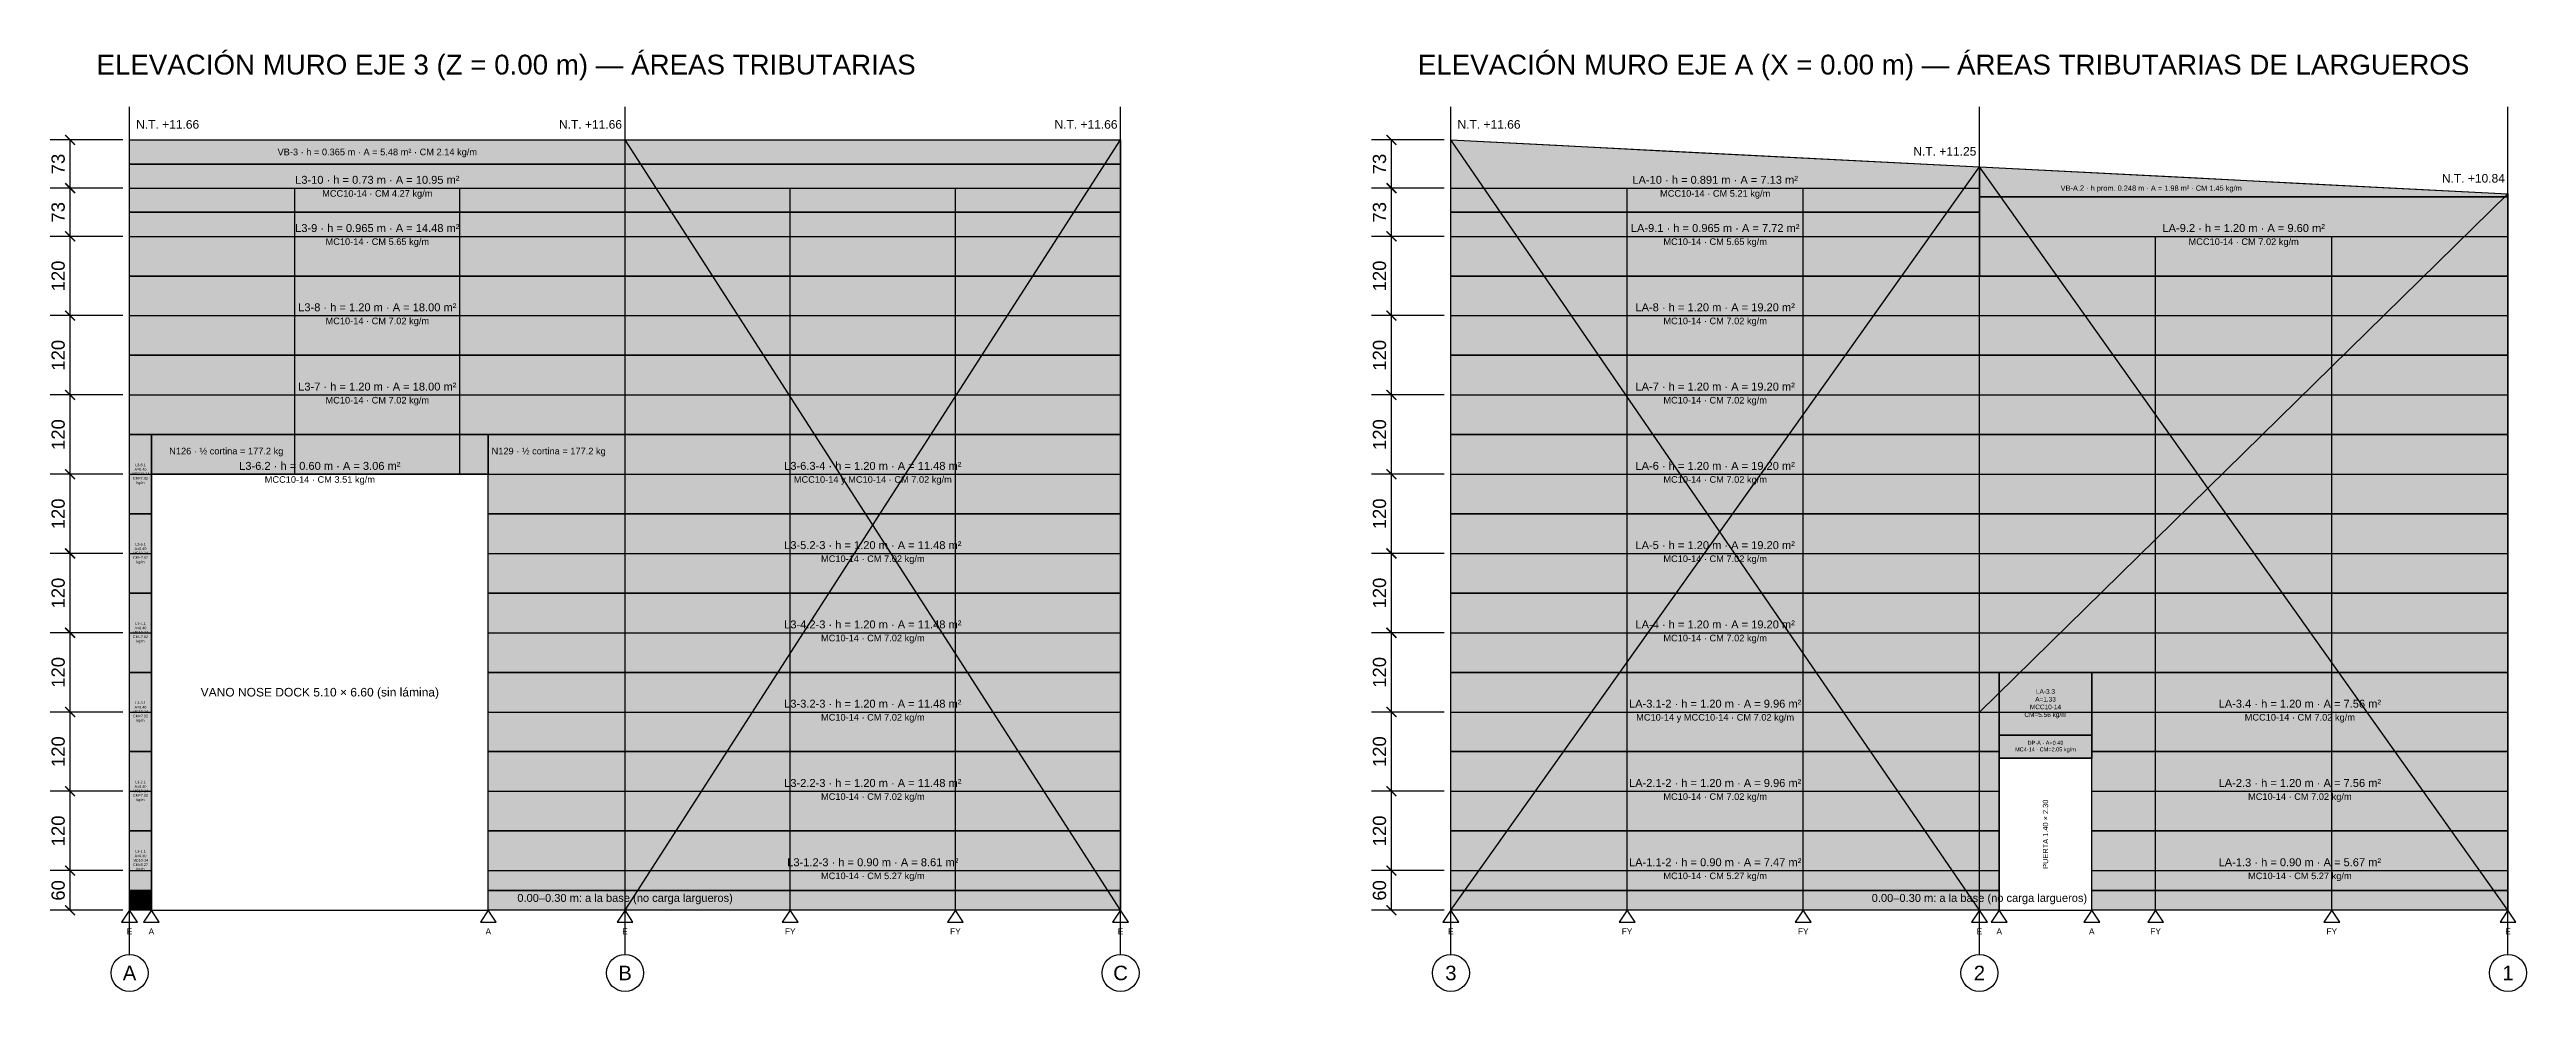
# Model space of a CAD drawing. Header units: metres. Extents: x -1.2 to 75.3, y -35.2 to 2.5.
# Drawn here: x -1.21 to 36.28, y -35.23 to -20.97 of the extents above; entities that cross this region are included whole.
import ezdxf
from ezdxf.enums import TextEntityAlignment as Align

# ---------------------------------------------------------------- set-up
doc = ezdxf.new("R2010")
doc.units = ezdxf.units.M
for name, color, linetype in [('APOYOS', 6, 'Continuous'), ('AT-MUROS', 130, 'Continuous'), ('AT-NO-CARGA', 9, 'Continuous'), ('AT-VIGAS', 30, 'Continuous'), ('COLUMNAS', 7, 'Continuous'), ('COTAS', 3, 'Continuous'), ('EJES', 8, 'Continuous'), ('JAMBAS', 6, 'Continuous'), ('MC10-14', 40, 'Continuous'), ('MC4-14', 30, 'Continuous'), ('MCC10-14', 5, 'Continuous'), ('MCE10-14', 3, 'Continuous'), ('MCE6-14', 30, 'Continuous'), ('PIPS7', 8, 'Continuous'), ('TENSORES', 1, 'Continuous'), ('TEXTO', 7, 'Continuous'), ('TEXTO-AT', 250, 'Continuous'), ('TITULOS', 2, 'Continuous'), ('VANOS', 8, 'Continuous')]:
    doc.layers.add(name, color=color, linetype=linetype)
doc.styles.add('ARIAL', font='arial.ttf')
doc.dimstyles.new('AT-CM', dxfattribs={"dimtxt": 0.2, "dimasz": 0.15, "dimexe": 0.3, "dimexo": 0.1, "dimgap": 0.08, "dimtad": 1, "dimdec": 0, "dimlfac": 100, "dimtxsty": 'ARIAL', "dimblk": 'ARCHTICK', "dimcen": 2.5, "dimazin": 3, "dimtfac": 1, "dimtmove": 0, "dimatfit": 3})

msp = doc.modelspace()

# ---------------------------------------------------------------- texts
at = {"layer": 'APOYOS', "style": 'ARIAL'}
for s, p in [('E', (0, -34.32)), ('A', (0.33, -34.32)), ('A', (5.43, -34.32)), ('E', (7.5, -34.32)), ('FY', (10, -34.32)), ('FY', (12.5, -34.32)), ('E', (15, -34.32)), ('E', (20, -34.32)), ('FY', (22.66667, -34.32)), ('FY', (25.33333, -34.32)), ('E', (28, -34.32)), ('A', (28.3, -34.32)), ('A', (29.7, -34.32)), ('FY', (30.6667, -34.32)), ('FY', (33.3333, -34.32)), ('E', (36, -34.32))]:
    msp.add_text(s, height=0.09, dxfattribs=at).set_placement(p, align=Align.MIDDLE_CENTER)
at = {"layer": 'EJES', "style": 'ARIAL'}
for s, p in [('A', (0, -34.95)), ('B', (7.5, -34.95)), ('C', (15, -34.95)), ('3', (20, -34.95)), ('2', (28, -34.95)), ('1', (36, -34.95))]:
    msp.add_text(s, height=0.22, dxfattribs=at).set_placement(p, align=Align.MIDDLE_CENTER)
at = {"layer": 'TEXTO', "style": 'ARIAL'}
for s, p in [('N.T. +11.66', (0.1, -22.17)), ('N.T. +11.66', (6.5, -22.17)), ('N.T. +11.66', (14, -22.17)), ('N.T. +11.66', (20.1, -22.17)), ('N.T. +11.25', (27, -22.578)), ('N.T. +10.84', (35, -22.986))]:
    msp.add_text(s, height=0.13, dxfattribs=at).set_placement(p)
at = {"layer": 'TEXTO-AT', "style": 'ARIAL'}
for s, height, p in [('VB-3 · h = 0.365 m · A = 5.48 m² · CM 2.14 kg/m', 0.1, (3.75, -22.5225)), ('VB-A.2 · h prom. 0.248 m · A = 1.98 m² · CM 1.45 kg/m', 0.08, (30.6, -23.07)), ('VANO NOSE DOCK 5.10 × 6.60 (sin lámina)', 0.13, (2.88, -30.7))]:
    msp.add_text(s, height=height, dxfattribs=at).set_placement(p, align=Align.MIDDLE_CENTER)
for s, p in [('L3-10 · h = 0.73 m · A = 10.95 m²', (3.75, -23.04)), ('LA-10 · h = 0.891 m · A = 7.13 m²', (24, -23.04)), ('L3-9 · h = 0.965 m · A = 14.48 m²', (3.75, -23.77)), ('LA-9.1 · h = 0.965 m · A = 7.72 m²', (24, -23.77)), ('LA-9.2 · h = 1.20 m · A = 9.60 m²', (32, -23.77)), ('L3-8 · h = 1.20 m · A = 18.00 m²', (3.75, -24.97)), ('LA-8 · h = 1.20 m · A = 19.20 m²', (24, -24.97)), ('L3-7 · h = 1.20 m · A = 18.00 m²', (3.75, -26.17)), ('LA-7 · h = 1.20 m · A = 19.20 m²', (24, -26.17)), ('L3-6.2 · h = 0.60 m · A = 3.06 m²', (2.88, -27.37)), ('L3-6.3-4 · h = 1.20 m · A = 11.48 m²', (11.25, -27.37)), ('LA-6 · h = 1.20 m · A = 19.20 m²', (24, -27.37)), ('L3-5.2-3 · h = 1.20 m · A = 11.48 m²', (11.25, -28.57)), ('LA-5 · h = 1.20 m · A = 19.20 m²', (24, -28.57)), ('L3-4.2-3 · h = 1.20 m · A = 11.48 m²', (11.25, -29.77)), ('LA-4 · h = 1.20 m · A = 19.20 m²', (24, -29.77)), ('L3-3.2-3 · h = 1.20 m · A = 11.48 m²', (11.25, -30.97)), ('LA-3.1-2 · h = 1.20 m · A = 9.96 m²', (24, -30.97)), ('LA-3.4 · h = 1.20 m · A = 7.56 m²', (32.85, -30.97)), ('L3-2.2-3 · h = 1.20 m · A = 11.48 m²', (11.25, -32.17)), ('LA-2.1-2 · h = 1.20 m · A = 9.96 m²', (24, -32.17)), ('LA-2.3 · h = 1.20 m · A = 7.56 m²', (32.85, -32.17)), ('L3-1.2-3 · h = 0.90 m · A = 8.61 m²', (11.25, -33.37)), ('LA-1.1-2 · h = 0.90 m · A = 7.47 m²', (24, -33.37)), ('LA-1.3 · h = 0.90 m · A = 5.67 m²', (32.85, -33.37)), ('0.00–0.30 m: a la base (no carga largueros)', (7.5, -33.91)), ('0.00–0.30 m: a la base (no carga largueros)', (28, -33.91))]:
    msp.add_text(s, height=0.12, dxfattribs=at).set_placement(p, align=Align.BOTTOM_CENTER)
for s, p in [('MCC10-14 · CM 4.27 kg/m', (3.75, -23.1)), ('MCC10-14 · CM 5.21 kg/m', (24, -23.1)), ('MC10-14 · CM 5.65 kg/m', (3.75, -23.83)), ('MC10-14 · CM 5.65 kg/m', (24, -23.83)), ('MCC10-14 · CM 7.02 kg/m', (32, -23.83)), ('MC10-14 · CM 7.02 kg/m', (3.75, -25.03)), ('MC10-14 · CM 7.02 kg/m', (24, -25.03)), ('MC10-14 · CM 7.02 kg/m', (3.75, -26.23)), ('MC10-14 · CM 7.02 kg/m', (24, -26.23)), ('MCC10-14 · CM 3.51 kg/m', (2.88, -27.43)), ('MCC10-14 y MC10-14 · CM 7.02 kg/m', (11.25, -27.43)), ('MC10-14 · CM 7.02 kg/m', (24, -27.43)), ('MC10-14 · CM 7.02 kg/m', (11.25, -28.63)), ('MC10-14 · CM 7.02 kg/m', (24, -28.63)), ('MC10-14 · CM 7.02 kg/m', (11.25, -29.83)), ('MC10-14 · CM 7.02 kg/m', (24, -29.83)), ('MC10-14 · CM 7.02 kg/m', (11.25, -31.03)), ('MC10-14 y MCC10-14 · CM 7.02 kg/m', (24, -31.03)), ('MCC10-14 · CM 7.02 kg/m', (32.85, -31.03)), ('MC10-14 · CM 7.02 kg/m', (11.25, -32.23)), ('MC10-14 · CM 7.02 kg/m', (24, -32.23)), ('MC10-14 · CM 7.02 kg/m', (32.85, -32.23)), ('MC10-14 · CM 5.27 kg/m', (11.25, -33.43)), ('MC10-14 · CM 5.27 kg/m', (24, -33.43)), ('MC10-14 · CM 5.27 kg/m', (32.85, -33.43))]:
    msp.add_text(s, height=0.1, dxfattribs=at).set_placement(p, align=Align.TOP_CENTER)
for s, p in [('N126 · ½ cortina = 177.2 kg', (0.6, -27.1)), ('N129 · ½ cortina = 177.2 kg', (5.48, -27.1))]:
    msp.add_text(s, height=0.1, dxfattribs=at).set_placement(p)
msp.add_text('PUERTA 1.40 × 2.30', height=0.08, rotation=90, dxfattribs=at).set_placement((29, -32.85), align=Align.MIDDLE_CENTER)
at = {"layer": 'TEXTO-AT', "attachment_point": 5, "style": 'ARIAL'}
for s, insert, char_height in [('L3-6.1\\PA=0.40\\PMCC10-14\\PCM=7.02\\Pkg/m', (0.165, -27.4), 0.04), ('L3-5.1\\PA=0.40\\PMC10-14\\PCM=7.02\\Pkg/m', (0.165, -28.6), 0.04), ('L3-4.1\\PA=0.40\\PMC10-14\\PCM=7.02\\Pkg/m', (0.165, -29.8), 0.04), ('LA-3.3\\PA=1.33\\PMCC10-14\\PCM=5.56 kg/m', (29, -30.875), 0.07), ('L3-3.1\\PA=0.40\\PMC10-14\\PCM=7.02\\Pkg/m', (0.165, -31), 0.04), ('DP-A · A=0.49\\PMC4-14 · CM=2.05 kg/m', (29, -31.525), 0.06), ('L3-2.1\\PA=0.40\\PMC10-14\\PCM=7.02\\Pkg/m', (0.165, -32.2), 0.04), ('L3-1.1\\PA=0.30\\PMC10-14\\PCM=5.27\\Pkg/m', (0.165, -33.25), 0.04)]:
    msp.add_mtext(s, dxfattribs=dict(at, insert=insert, char_height=char_height))
at = {"layer": 'TITULOS', "style": 'ARIAL'}
for s, p in [('ELEVACIÓN MURO EJE 3 (Z = 0.00 m) — ÁREAS TRIBUTARIAS', (-0.5, -21.35)), ('ELEVACIÓN MURO EJE A (X = 0.00 m) — ÁREAS TRIBUTARIAS DE LARGUEROS', (19.5, -21.35))]:
    msp.add_text(s, height=0.3, dxfattribs=at).set_placement(p)

# ---------------------------------------------------------------- blocks, each defined once
blk = doc.blocks.new('_ARCHTICK')
at = {"color": 0, "linetype": 'ByBlock', "const_width": 0.15}
blk.add_lwpolyline([(-0.5, -0.5), (0.5, 0.5)], dxfattribs=at)

# ---------------------------------------------------------------- dimensions: what is measured, and where the dimension line sits
at = {"layer": 'COTAS'}
for base, p1, p2 in [((-0.9, -23.07), (0, -23.07), (0, -22.34)), ((19.1, -23.07), (20, -23.07), (20, -22.34)), ((-0.9, -23.8), (0, -23.8), (0, -23.07)), ((19.1, -23.8), (20, -23.8), (20, -23.07)), ((-0.9, -25), (0, -25), (0, -23.8)), ((19.1, -25), (20, -25), (20, -23.8)), ((-0.9, -26.2), (0, -26.2), (0, -25)), ((19.1, -26.2), (20, -26.2), (20, -25)), ((-0.9, -27.4), (0, -27.4), (0, -26.2)), ((19.1, -27.4), (20, -27.4), (20, -26.2)), ((-0.9, -28.6), (0, -28.6), (0, -27.4)), ((19.1, -28.6), (20, -28.6), (20, -27.4)), ((-0.9, -29.8), (0, -29.8), (0, -28.6)), ((19.1, -29.8), (20, -29.8), (20, -28.6)), ((-0.9, -31), (0, -31), (0, -29.8)), ((19.1, -31), (20, -31), (20, -29.8)), ((-0.9, -32.2), (0, -32.2), (0, -31)), ((19.1, -32.2), (20, -32.2), (20, -31)), ((-0.9, -33.4), (0, -33.4), (0, -32.2)), ((19.1, -33.4), (20, -33.4), (20, -32.2)), ((-0.9, -34), (0, -34), (0, -33.4)), ((19.1, -34), (20, -34), (20, -33.4))]:
    msp.add_linear_dim(base=base, p1=p1, p2=p2, angle=90, dimstyle='AT-CM', dxfattribs=at).render()

# ---------------------------------------------------------------- hatches: boundary and pattern name
at = {"layer": 'AT-MUROS'}
for color, points in [(254, [(20, -23.435), (20, -22.34), (28, -22.748), (28, -23.435)]), (254, [(0, -23.435), (0, -22.705), (15, -22.705), (15, -23.435)]), (151, [(28, -24.4), (28, -23.2), (36, -23.2), (36, -24.4)]), (151, [(0, -24.4), (0, -23.435), (15, -23.435), (15, -24.4)]), (151, [(20, -24.4), (20, -23.435), (28, -23.435), (28, -24.4)]), (254, [(0, -24.4), (15, -24.4), (15, -25.6), (0, -25.6)]), (254, [(20, -24.4), (36, -24.4), (36, -25.6), (20, -25.6)]), (151, [(0, -25.6), (15, -25.6), (15, -26.8), (0, -26.8)]), (151, [(20, -25.6), (36, -25.6), (36, -26.8), (20, -26.8)]), (254, [(0, -26.8), (0.33, -26.8), (0.33, -28), (0, -28)]), (254, [(0.33, -26.8), (5.43, -26.8), (5.43, -27.4), (0.33, -27.4)]), (254, [(5.43, -26.8), (15, -26.8), (15, -28), (5.43, -28)]), (254, [(20, -26.8), (36, -26.8), (36, -28), (20, -28)]), (151, [(0, -28), (0.33, -28), (0.33, -29.2), (0, -29.2)]), (151, [(5.43, -28), (15, -28), (15, -29.2), (5.43, -29.2)]), (151, [(20, -28), (36, -28), (36, -29.2), (20, -29.2)]), (254, [(0, -29.2), (0.33, -29.2), (0.33, -30.4), (0, -30.4)]), (254, [(5.43, -29.2), (15, -29.2), (15, -30.4), (5.43, -30.4)]), (254, [(20, -29.2), (36, -29.2), (36, -30.4), (20, -30.4)]), (151, [(0, -30.4), (0.33, -30.4), (0.33, -31.6), (0, -31.6)]), (151, [(5.43, -30.4), (15, -30.4), (15, -31.6), (5.43, -31.6)]), (151, [(20, -30.4), (28.3, -30.4), (28.3, -31.6), (20, -31.6)]), (151, [(28.3, -31.35), (28.3, -30.4), (29.7, -30.4), (29.7, -31.35)]), (151, [(29.7, -31.6), (29.7, -30.4), (36, -30.4), (36, -31.6)]), (31, [(28.3, -31.7), (28.3, -31.35), (29.7, -31.35), (29.7, -31.7)]), (254, [(0, -31.6), (0.33, -31.6), (0.33, -32.8), (0, -32.8)]), (254, [(5.43, -31.6), (15, -31.6), (15, -32.8), (5.43, -32.8)]), (254, [(20, -31.6), (28.3, -31.6), (28.3, -32.8), (20, -32.8)]), (254, [(29.7, -32.8), (29.7, -31.6), (36, -31.6), (36, -32.8)]), (151, [(0, -33.7), (0, -32.8), (0.33, -32.8), (0.33, -33.7)]), (151, [(5.43, -32.8), (15, -32.8), (15, -33.7), (5.43, -33.7)]), (151, [(20, -32.8), (28.3, -32.8), (28.3, -33.7), (20, -33.7)]), (151, [(29.7, -33.7), (29.7, -32.8), (36, -32.8), (36, -33.7)])]:
    msp.add_hatch(color=color, dxfattribs=at).paths.add_polyline_path(points)
at = {"layer": 'AT-NO-CARGA'}
for points in [[(0, -34), (0, -33.7), (0.33, -33.7), (0.33, -34)], [(5.43, -34), (5.43, -33.7), (15, -33.7), (15, -34)], [(20, -34), (20, -33.7), (28.3, -33.7), (28.3, -34)], [(29.7, -34), (29.7, -33.7), (36, -33.7), (36, -34)]]:
    msp.add_hatch(color=254, dxfattribs=at).paths.add_polyline_path(points)
at = {"layer": 'AT-VIGAS'}
for points in [[(0, -22.705), (0, -22.34), (15, -22.34), (15, -22.705)], [(28, -23.2), (28, -22.748), (36, -23.156), (36, -23.2)]]:
    msp.add_hatch(color=31, dxfattribs=at).paths.add_polyline_path(points)

# ---------------------------------------------------------------- linework, layer by layer
at = {"layer": 'APOYOS'}
for points in [[(0, -34), (-0.12, -34.18), (0.12, -34.18)], [(0.33, -34), (0.21, -34.18), (0.45, -34.18)], [(5.43, -34), (5.31, -34.18), (5.55, -34.18)], [(7.5, -34), (7.38, -34.18), (7.62, -34.18)], [(10, -34), (9.88, -34.18), (10.12, -34.18)], [(12.5, -34), (12.38, -34.18), (12.62, -34.18)], [(15, -34), (14.88, -34.18), (15.12, -34.18)], [(20, -34), (19.88, -34.18), (20.12, -34.18)], [(22.66667, -34), (22.54667, -34.18), (22.78667, -34.18)], [(25.33333, -34), (25.21333, -34.18), (25.45333, -34.18)], [(28, -34), (27.88, -34.18), (28.12, -34.18)], [(28.3, -34), (28.18, -34.18), (28.42, -34.18)], [(29.7, -34), (29.58, -34.18), (29.82, -34.18)], [(30.6667, -34), (30.5467, -34.18), (30.7867, -34.18)], [(33.3333, -34), (33.2133, -34.18), (33.4533, -34.18)], [(36, -34), (35.88, -34.18), (36.12, -34.18)]]:
    msp.add_lwpolyline(points, close=True, dxfattribs=at)
at = {"layer": 'AT-MUROS'}
for points in [[(20, -23.435), (20, -22.34), (28, -22.748), (28, -23.435)], [(0, -23.435), (0, -22.705), (15, -22.705), (15, -23.435)], [(28, -24.4), (28, -23.2), (36, -23.2), (36, -24.4)], [(0, -24.4), (0, -23.435), (15, -23.435), (15, -24.4)], [(20, -24.4), (20, -23.435), (28, -23.435), (28, -24.4)], [(0, -24.4), (15, -24.4), (15, -25.6), (0, -25.6)], [(20, -24.4), (36, -24.4), (36, -25.6), (20, -25.6)], [(0, -25.6), (15, -25.6), (15, -26.8), (0, -26.8)], [(20, -25.6), (36, -25.6), (36, -26.8), (20, -26.8)], [(0, -26.8), (0.33, -26.8), (0.33, -28), (0, -28)], [(0.33, -26.8), (5.43, -26.8), (5.43, -27.4), (0.33, -27.4)], [(5.43, -26.8), (15, -26.8), (15, -28), (5.43, -28)], [(20, -26.8), (36, -26.8), (36, -28), (20, -28)], [(0, -28), (0.33, -28), (0.33, -29.2), (0, -29.2)], [(5.43, -28), (15, -28), (15, -29.2), (5.43, -29.2)], [(20, -28), (36, -28), (36, -29.2), (20, -29.2)], [(0, -29.2), (0.33, -29.2), (0.33, -30.4), (0, -30.4)], [(5.43, -29.2), (15, -29.2), (15, -30.4), (5.43, -30.4)], [(20, -29.2), (36, -29.2), (36, -30.4), (20, -30.4)], [(0, -30.4), (0.33, -30.4), (0.33, -31.6), (0, -31.6)], [(5.43, -30.4), (15, -30.4), (15, -31.6), (5.43, -31.6)], [(20, -30.4), (28.3, -30.4), (28.3, -31.6), (20, -31.6)], [(28.3, -31.35), (28.3, -30.4), (29.7, -30.4), (29.7, -31.35)], [(29.7, -31.6), (29.7, -30.4), (36, -30.4), (36, -31.6)], [(28.3, -31.7), (28.3, -31.35), (29.7, -31.35), (29.7, -31.7)], [(0, -31.6), (0.33, -31.6), (0.33, -32.8), (0, -32.8)], [(5.43, -31.6), (15, -31.6), (15, -32.8), (5.43, -32.8)], [(20, -31.6), (28.3, -31.6), (28.3, -32.8), (20, -32.8)], [(29.7, -32.8), (29.7, -31.6), (36, -31.6), (36, -32.8)], [(0, -33.7), (0, -32.8), (0.33, -32.8), (0.33, -33.7)], [(5.43, -32.8), (15, -32.8), (15, -33.7), (5.43, -33.7)], [(20, -32.8), (28.3, -32.8), (28.3, -33.7), (20, -33.7)], [(29.7, -33.7), (29.7, -32.8), (36, -32.8), (36, -33.7)]]:
    msp.add_lwpolyline(points, close=True, dxfattribs=at)
at = {"layer": 'AT-NO-CARGA'}
for points in [[(0, -34), (0, -33.7), (0.33, -33.7), (0.33, -34)], [(5.43, -34), (5.43, -33.7), (15, -33.7), (15, -34)], [(20, -34), (20, -33.7), (28.3, -33.7), (28.3, -34)], [(29.7, -34), (29.7, -33.7), (36, -33.7), (36, -34)]]:
    msp.add_lwpolyline(points, close=True, dxfattribs=at)
at = {"layer": 'AT-VIGAS'}
for points in [[(0, -22.705), (0, -22.34), (15, -22.34), (15, -22.705)], [(28, -23.2), (28, -22.748), (36, -23.156), (36, -23.2)]]:
    msp.add_lwpolyline(points, close=True, dxfattribs=at)
at = {"layer": 'COLUMNAS'}
for p, q in [((0, -22.6), (0, -22.34)), ((7.5, -22.6), (7.5, -22.34)), ((15, -22.6), (15, -22.34)), ((20, -22.6), (20, -22.34)), ((0, -23.8), (0, -22.6)), ((7.5, -23.8), (7.5, -22.6)), ((15, -23.8), (15, -22.6)), ((20, -23.8), (20, -22.6)), ((28, -23.8), (28, -22.748)), ((36, -23.8), (36, -23.156)), ((0, -25), (0, -23.8)), ((7.5, -25), (7.5, -23.8)), ((15, -25), (15, -23.8)), ((20, -25), (20, -23.8)), ((28, -24.128), (28, -23.8)), ((36, -24.536), (36, -23.8)), ((28, -25), (28, -24.128)), ((36, -25), (36, -24.536)), ((0, -26.2), (0, -25)), ((7.5, -26.2), (7.5, -25)), ((15, -26.2), (15, -25)), ((20, -26.2), (20, -25)), ((28, -26.2), (28, -25)), ((36, -26.2), (36, -25)), ((0, -27.4), (0, -26.2)), ((7.5, -27.4), (7.5, -26.2)), ((15, -27.4), (15, -26.2)), ((20, -27.4), (20, -26.2)), ((28, -27.4), (28, -26.2)), ((36, -27.4), (36, -26.2)), ((0, -28.6), (0, -27.4)), ((7.5, -28.6), (7.5, -27.4)), ((15, -28.6), (15, -27.4)), ((20, -28.6), (20, -27.4)), ((28, -28.6), (28, -27.4)), ((36, -28.6), (36, -27.4)), ((0, -29.8), (0, -28.6)), ((7.5, -29.8), (7.5, -28.6)), ((15, -29.8), (15, -28.6)), ((20, -29.8), (20, -28.6)), ((28, -29.8), (28, -28.6)), ((36, -29.8), (36, -28.6)), ((0, -31), (0, -29.8)), ((7.5, -31), (7.5, -29.8)), ((15, -31), (15, -29.8)), ((20, -31), (20, -29.8)), ((28, -31), (28, -29.8)), ((36, -31), (36, -29.8)), ((0, -32.2), (0, -31)), ((7.5, -32.2), (7.5, -31)), ((15, -32.2), (15, -31)), ((20, -32.2), (20, -31)), ((28, -32.2), (28, -31)), ((36, -32.2), (36, -31)), ((0, -33.4), (0, -32.2)), ((7.5, -33.4), (7.5, -32.2)), ((15, -33.4), (15, -32.2)), ((20, -33.4), (20, -32.2)), ((28, -33.4), (28, -32.2)), ((36, -33.4), (36, -32.2)), ((0, -34), (0, -33.4)), ((7.5, -34), (7.5, -33.4)), ((15, -34), (15, -33.4)), ((20, -34), (20, -33.4)), ((28, -34), (28, -33.4)), ((36, -34), (36, -33.4))]:
    msp.add_line(p, q, dxfattribs=at)
at = {"layer": 'EJES'}
for p, q in [((0, -34.67), (0, -21.84)), ((7.5, -34.67), (7.5, -21.84)), ((15, -34.67), (15, -21.84)), ((20, -34.67), (20, -21.84)), ((28, -34.67), (28, -21.84)), ((36, -34.67), (36, -21.84))]:
    msp.add_line(p, q, dxfattribs=at)
for centre in [(0, -34.95), (7.5, -34.95), (15, -34.95), (20, -34.95), (28, -34.95), (36, -34.95)]:
    msp.add_circle(centre, 0.28, dxfattribs=at)
at = {"layer": 'JAMBAS'}
for p, q in [((0.33, -28.6), (0.33, -27.4)), ((5.43, -28.6), (5.43, -27.4)), ((0.33, -29.8), (0.33, -28.6)), ((5.43, -29.8), (5.43, -28.6)), ((0.33, -31), (0.33, -29.8)), ((5.43, -31), (5.43, -29.8)), ((0.33, -32.2), (0.33, -31)), ((5.43, -32.2), (5.43, -31)), ((28.3, -31.7), (28.3, -31)), ((29.7, -31.7), (29.7, -31)), ((28.3, -32.2), (28.3, -31.7)), ((29.7, -32.2), (29.7, -31.7)), ((0.33, -33.4), (0.33, -32.2)), ((5.43, -33.4), (5.43, -32.2)), ((28.3, -33.4), (28.3, -32.2)), ((29.7, -33.4), (29.7, -32.2)), ((0.33, -34), (0.33, -33.4)), ((5.43, -34), (5.43, -33.4)), ((28.3, -34), (28.3, -33.4)), ((29.7, -34), (29.7, -33.4))]:
    msp.add_line(p, q, dxfattribs=at)
at = {"layer": 'MC10-14'}
for p, q in [((0, -23.8), (2.5, -23.8)), ((2.5, -23.8), (5, -23.8)), ((5, -23.8), (7.5, -23.8)), ((7.5, -23.8), (10, -23.8)), ((10, -23.8), (12.5, -23.8)), ((12.5, -23.8), (15, -23.8)), ((20, -23.8), (22.66667, -23.8)), ((22.66667, -23.8), (25.33333, -23.8)), ((25.33333, -23.8), (28, -23.8)), ((0, -25), (2.5, -25)), ((2.5, -25), (5, -25)), ((5, -25), (7.5, -25)), ((7.5, -25), (10, -25)), ((10, -25), (12.5, -25)), ((12.5, -25), (15, -25)), ((20, -25), (22.66667, -25)), ((22.66667, -25), (25.33333, -25)), ((25.33333, -25), (28, -25)), ((28, -25), (30.6667, -25)), ((30.6667, -25), (33.3333, -25)), ((33.3333, -25), (36, -25)), ((0, -26.2), (2.5, -26.2)), ((2.5, -26.2), (5, -26.2)), ((5, -26.2), (7.5, -26.2)), ((7.5, -26.2), (10, -26.2)), ((10, -26.2), (12.5, -26.2)), ((12.5, -26.2), (15, -26.2)), ((20, -26.2), (22.66667, -26.2)), ((22.66667, -26.2), (25.33333, -26.2)), ((25.33333, -26.2), (28, -26.2)), ((28, -26.2), (30.6667, -26.2)), ((30.6667, -26.2), (33.3333, -26.2)), ((33.3333, -26.2), (36, -26.2)), ((7.5, -27.4), (10, -27.4)), ((10, -27.4), (12.5, -27.4)), ((12.5, -27.4), (15, -27.4)), ((20, -27.4), (22.66667, -27.4)), ((22.66667, -27.4), (25.33333, -27.4)), ((25.33333, -27.4), (28, -27.4)), ((28, -27.4), (30.6667, -27.4)), ((30.6667, -27.4), (33.3333, -27.4)), ((33.3333, -27.4), (36, -27.4)), ((0, -28.6), (0.33, -28.6)), ((5.43, -28.6), (7.5, -28.6)), ((7.5, -28.6), (10, -28.6)), ((10, -28.6), (12.5, -28.6)), ((12.5, -28.6), (15, -28.6)), ((20, -28.6), (22.66667, -28.6)), ((22.66667, -28.6), (25.33333, -28.6)), ((25.33333, -28.6), (28, -28.6)), ((28, -28.6), (30.6667, -28.6)), ((30.6667, -28.6), (33.3333, -28.6)), ((33.3333, -28.6), (36, -28.6)), ((0, -29.8), (0.33, -29.8)), ((5.43, -29.8), (7.5, -29.8)), ((7.5, -29.8), (10, -29.8)), ((10, -29.8), (12.5, -29.8)), ((12.5, -29.8), (15, -29.8)), ((20, -29.8), (22.66667, -29.8)), ((22.66667, -29.8), (25.33333, -29.8)), ((25.33333, -29.8), (28, -29.8)), ((28, -29.8), (30.6667, -29.8)), ((30.6667, -29.8), (33.3333, -29.8)), ((33.3333, -29.8), (36, -29.8)), ((0, -31), (0.33, -31)), ((5.43, -31), (7.5, -31)), ((7.5, -31), (10, -31)), ((10, -31), (12.5, -31)), ((12.5, -31), (15, -31)), ((20, -31), (22.66667, -31)), ((22.66667, -31), (25.33333, -31)), ((25.33333, -31), (28, -31)), ((0, -32.2), (0.33, -32.2)), ((5.43, -32.2), (7.5, -32.2)), ((7.5, -32.2), (10, -32.2)), ((10, -32.2), (12.5, -32.2)), ((12.5, -32.2), (15, -32.2)), ((20, -32.2), (22.66667, -32.2)), ((22.66667, -32.2), (25.33333, -32.2)), ((25.33333, -32.2), (28, -32.2)), ((28, -32.2), (28.3, -32.2)), ((29.7, -32.2), (30.6667, -32.2)), ((30.6667, -32.2), (33.3333, -32.2)), ((33.3333, -32.2), (36, -32.2)), ((0, -33.4), (0.33, -33.4)), ((5.43, -33.4), (7.5, -33.4)), ((7.5, -33.4), (10, -33.4)), ((10, -33.4), (12.5, -33.4)), ((12.5, -33.4), (15, -33.4)), ((20, -33.4), (22.66667, -33.4)), ((22.66667, -33.4), (25.33333, -33.4)), ((25.33333, -33.4), (28, -33.4)), ((28, -33.4), (28.3, -33.4)), ((29.7, -33.4), (30.6667, -33.4)), ((30.6667, -33.4), (33.3333, -33.4)), ((33.3333, -33.4), (36, -33.4))]:
    msp.add_line(p, q, dxfattribs=at)
at = {"layer": 'MC4-14'}
msp.add_line((28.3, -31.7), (29.7, -31.7), dxfattribs=at)
at = {"layer": 'MCC10-14'}
for p, q in [((0, -23.07), (2.5, -23.07)), ((2.5, -23.07), (5, -23.07)), ((5, -23.07), (7.5, -23.07)), ((7.5, -23.07), (10, -23.07)), ((10, -23.07), (12.5, -23.07)), ((12.5, -23.07), (15, -23.07)), ((20, -23.07), (22.667, -23.07)), ((22.667, -23.07), (25.333, -23.07)), ((25.333, -23.07), (28, -23.07)), ((28, -23.8), (30.6667, -23.8)), ((30.6667, -23.8), (33.3333, -23.8)), ((33.3333, -23.8), (36, -23.8)), ((0, -27.4), (0.33, -27.4)), ((0.33, -27.4), (2.5, -27.4)), ((2.5, -27.4), (5, -27.4)), ((5, -27.4), (5.43, -27.4)), ((5.43, -27.4), (7.5, -27.4)), ((28, -31), (28.3, -31)), ((28.3, -31), (29.7, -31)), ((29.7, -31), (30.6667, -31)), ((30.6667, -31), (33.3333, -31)), ((33.3333, -31), (36, -31))]:
    msp.add_line(p, q, dxfattribs=at)
at = {"layer": 'MCE10-14'}
for p, q in [((20, -22.34), (21.6, -22.4216)), ((21.6, -22.4216), (23.2, -22.5032)), ((23.2, -22.5032), (24.8, -22.5848)), ((24.8, -22.5848), (25.09804, -22.6)), ((25.09804, -22.6), (26.4, -22.6664)), ((26.4, -22.6664), (28, -22.748)), ((28, -22.748), (29.6, -22.8296)), ((29.6, -22.8296), (31.2, -22.9112)), ((31.2, -22.9112), (32.8, -22.9928)), ((32.8, -22.9928), (34.4, -23.0744)), ((34.4, -23.0744), (36, -23.156))]:
    msp.add_line(p, q, dxfattribs=at)
at = {"layer": 'MCE6-14'}
for p, q in [((0, -22.34), (2.5, -22.34)), ((2.5, -22.34), (5, -22.34)), ((5, -22.34), (7.5, -22.34)), ((7.5, -22.34), (10, -22.34)), ((10, -22.34), (12.5, -22.34)), ((12.5, -22.34), (15, -22.34))]:
    msp.add_line(p, q, dxfattribs=at)
at = {"layer": 'PIPS7'}
for p, q in [((2.5, -23.8), (2.5, -23.07)), ((5, -23.8), (5, -23.07)), ((10, -23.8), (10, -23.07)), ((12.5, -23.8), (12.5, -23.07)), ((22.667, -23.8), (22.667, -23.07)), ((25.333, -23.8), (25.333, -23.07)), ((2.5, -25), (2.5, -23.8)), ((5, -25), (5, -23.8)), ((10, -25), (10, -23.8)), ((12.5, -25), (12.5, -23.8)), ((22.66667, -25), (22.66667, -23.8)), ((25.33333, -25), (25.33333, -23.8)), ((30.6667, -25), (30.6667, -23.8)), ((33.3333, -25), (33.3333, -23.8)), ((2.5, -26.2), (2.5, -25)), ((5, -26.2), (5, -25)), ((10, -26.2), (10, -25)), ((12.5, -26.2), (12.5, -25)), ((22.66667, -26.2), (22.66667, -25)), ((25.33333, -26.2), (25.33333, -25)), ((30.6667, -26.2), (30.6667, -25)), ((33.3333, -26.2), (33.3333, -25)), ((2.5, -27.4), (2.5, -26.2)), ((5, -27.4), (5, -26.2)), ((10, -27.4), (10, -26.2)), ((12.5, -27.4), (12.5, -26.2)), ((22.66667, -27.4), (22.66667, -26.2)), ((25.33333, -27.4), (25.33333, -26.2)), ((30.6667, -27.4), (30.6667, -26.2)), ((33.3333, -27.4), (33.3333, -26.2)), ((10, -28.6), (10, -27.4)), ((12.5, -28.6), (12.5, -27.4)), ((22.66667, -28.6), (22.66667, -27.4)), ((25.33333, -28.6), (25.33333, -27.4)), ((30.6667, -28.6), (30.6667, -27.4)), ((33.3333, -28.6), (33.3333, -27.4)), ((10, -29.8), (10, -28.6)), ((12.5, -29.8), (12.5, -28.6)), ((22.66667, -29.8), (22.66667, -28.6)), ((25.33333, -29.8), (25.33333, -28.6)), ((30.6667, -29.8), (30.6667, -28.6)), ((33.3333, -29.8), (33.3333, -28.6)), ((10, -31), (10, -29.8)), ((12.5, -31), (12.5, -29.8)), ((22.66667, -31), (22.66667, -29.8)), ((25.33333, -31), (25.33333, -29.8)), ((30.6667, -31), (30.6667, -29.8)), ((33.3333, -31), (33.3333, -29.8)), ((10, -32.2), (10, -31)), ((12.5, -32.2), (12.5, -31)), ((22.66667, -32.2), (22.66667, -31)), ((25.33333, -32.2), (25.33333, -31)), ((30.6667, -32.2), (30.6667, -31)), ((33.3333, -32.2), (33.3333, -31)), ((10, -33.4), (10, -32.2)), ((12.5, -33.4), (12.5, -32.2)), ((22.66667, -33.4), (22.66667, -32.2)), ((25.33333, -33.4), (25.33333, -32.2)), ((30.6667, -33.4), (30.6667, -32.2)), ((33.3333, -33.4), (33.3333, -32.2)), ((10, -34), (10, -33.4)), ((12.5, -34), (12.5, -33.4)), ((22.66667, -34), (22.66667, -33.4)), ((25.33333, -34), (25.33333, -33.4)), ((30.6667, -34), (30.6667, -33.4)), ((33.3333, -34), (33.3333, -33.4))]:
    msp.add_line(p, q, dxfattribs=at)
at = {"layer": 'TENSORES'}
for p, q in [((7.5, -34), (15, -22.34)), ((15, -34), (7.5, -22.34)), ((28, -34), (20, -22.34)), ((20, -34), (28, -22.748)), ((36, -34), (28, -22.748)), ((28, -31), (36, -23.156))]:
    msp.add_line(p, q, dxfattribs=at)
at = {"layer": 'VANOS'}
for points in [[(0.33, -34), (5.43, -34), (5.43, -27.4), (0.33, -27.4)], [(28.3, -34), (29.7, -34), (29.7, -31.7), (28.3, -31.7)]]:
    msp.add_lwpolyline(points, close=True, dxfattribs=at)

msp.set_redraw_order([(e.dxf.handle, doc.entitydb.next_handle()) for e in msp.query("TEXT MTEXT ATTDEF DIMENSION ARC_DIMENSION")])  # texts and dimensions are drawn at this point

doc.saveas('drawing.dxf')
